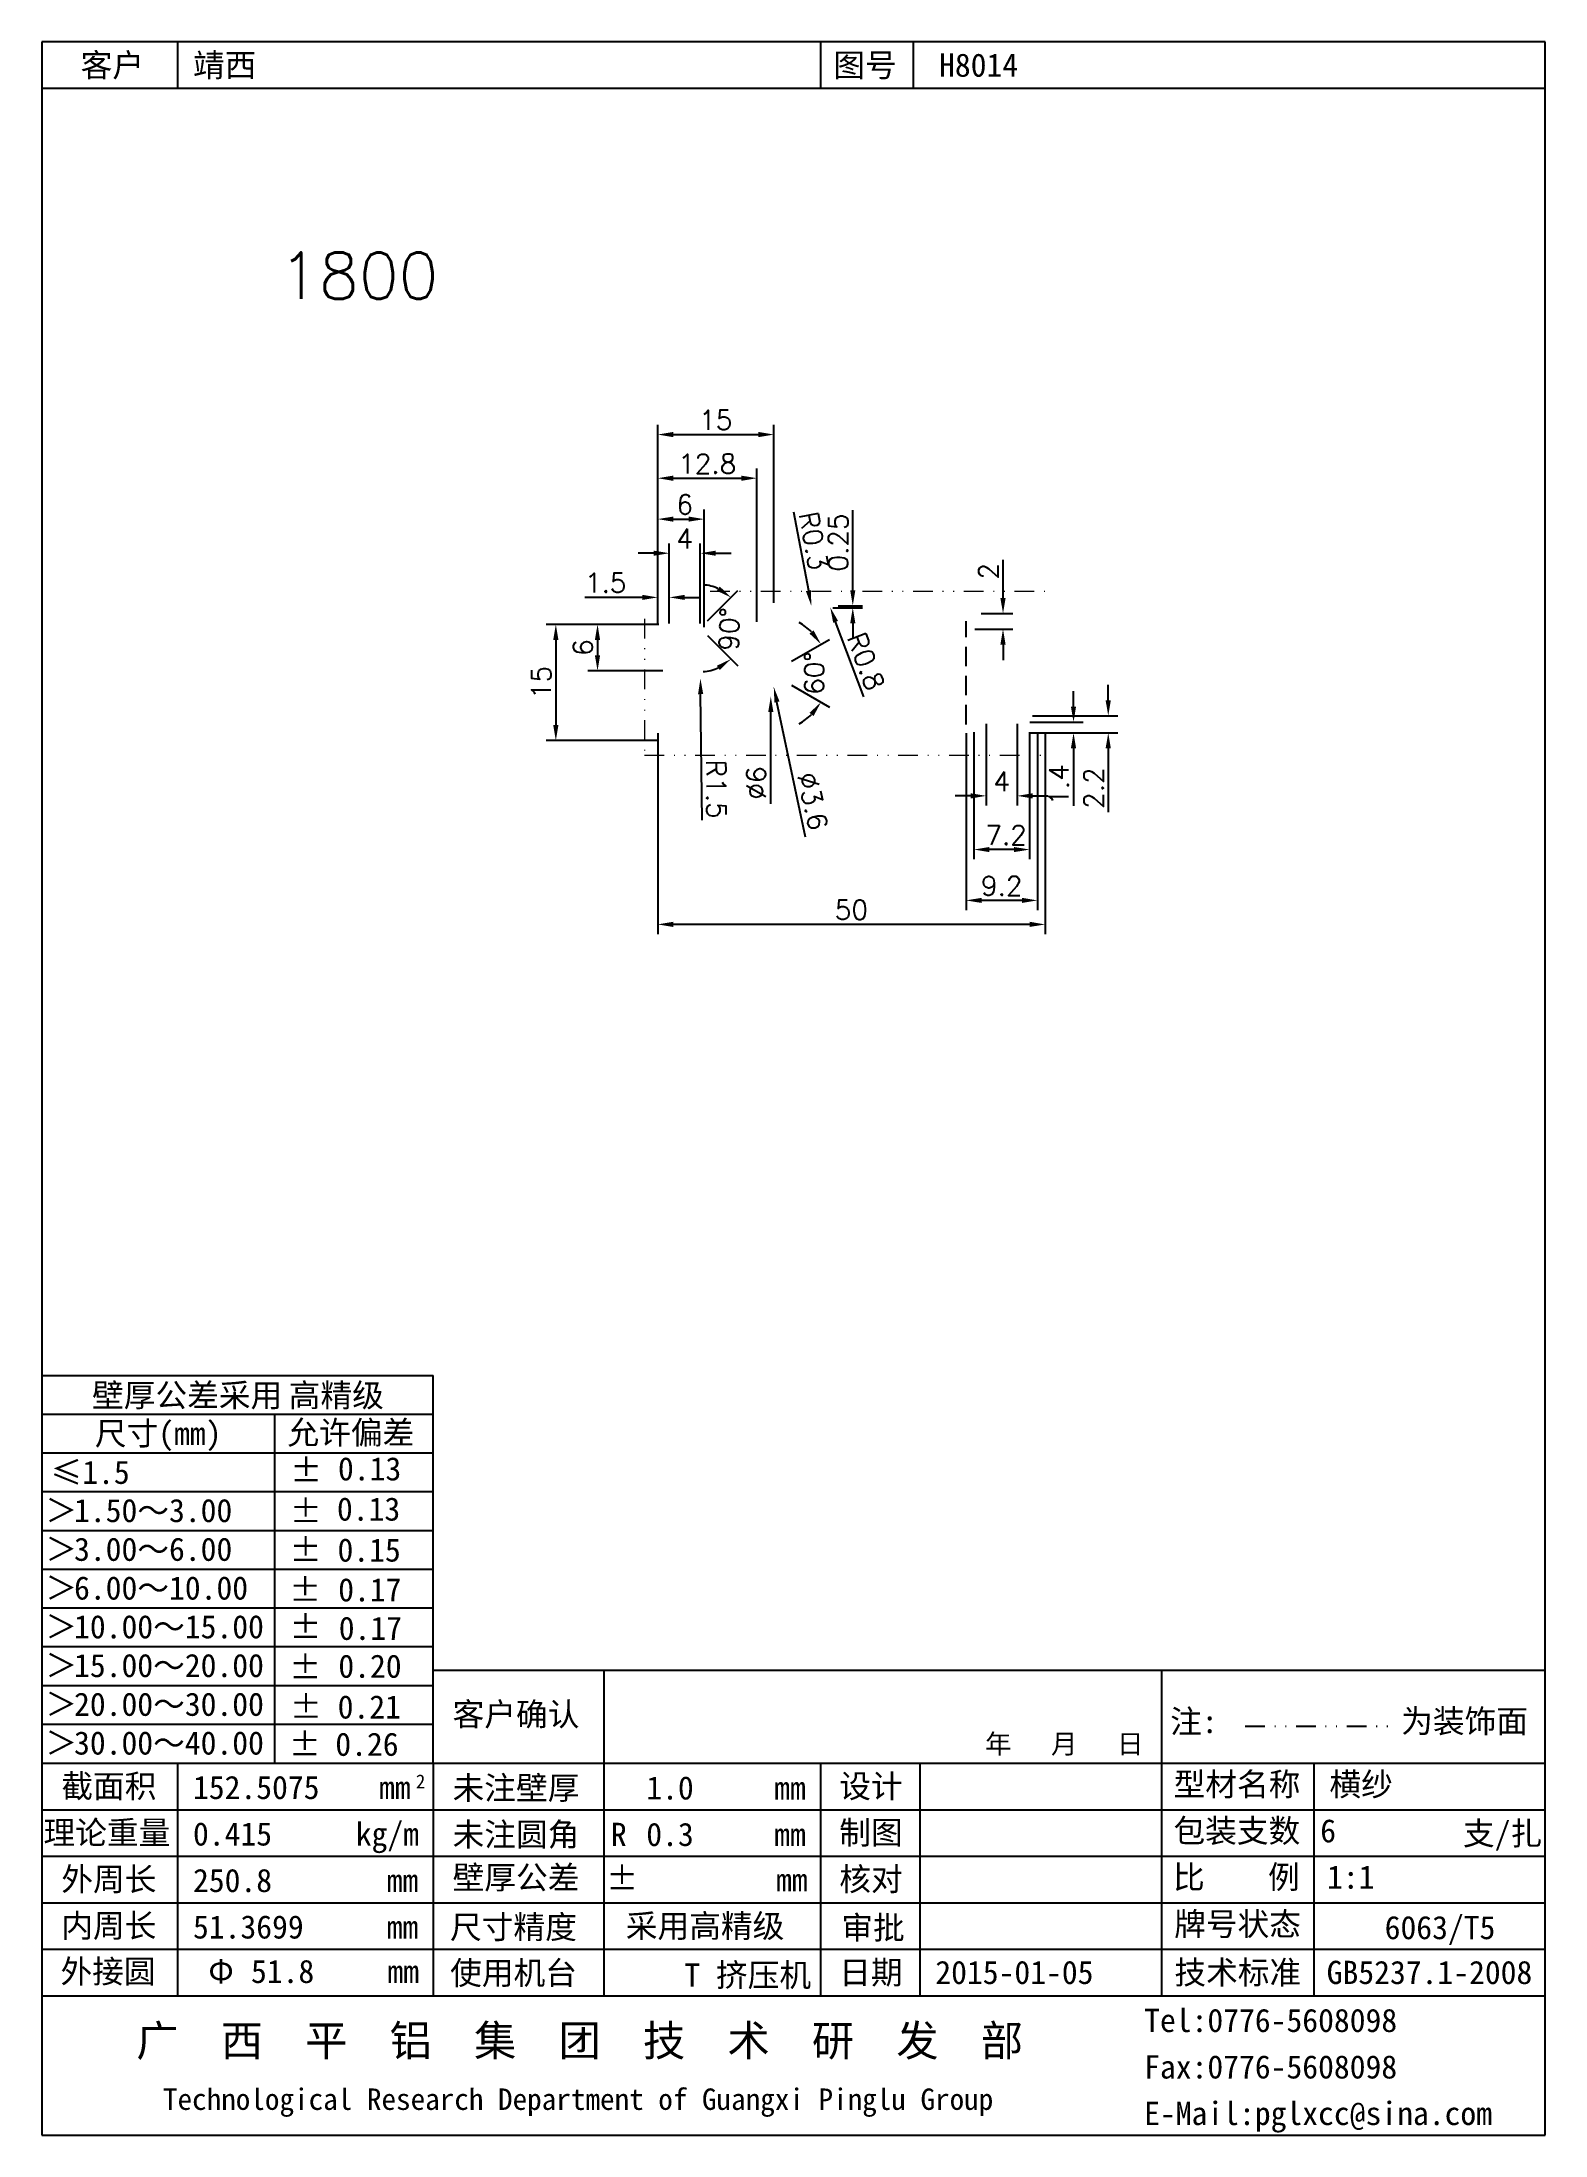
# Model space of a CAD drawing. Header units: millimetres. Extents: x -691 to 1378, y -267 to 296.
# Drawn here: x 796.2 to 990.2, y -266.6 to 3.5 of the extents above; entities that cross this region are included whole.
import ezdxf

# ---------------------------------------------------------------- set-up
doc = ezdxf.new("R2010")
doc.units = ezdxf.units.MM
doc.header["$MEASUREMENT"] = 0
doc.linetypes.add('DASHED', pattern=[0.75, 0.5, -0.25])
doc.linetypes.add('DIVIDEX2', pattern=[63.5, 25.4, -12.7, 0, -12.7, 0, -12.7])
doc.layers.add('DIM', color=1, linetype='Continuous')
doc.layers.add('图层1', color=4, linetype='DIVIDEX2', lineweight=15)
doc.styles.add('LT2.5', font='SimSun.ttf', dxfattribs={"height": 2.5})
doc.styles.add('LT3', font='SimSun.ttf', dxfattribs={"height": 3})
doc.styles.add('LT4', font='SimSun.ttf', dxfattribs={"height": 4})
doc.styles.get("Standard").update_dxf_attribs({"font": 'txt', "bigfont": 'gbcbig.shx'})
doc.dimstyles.new('ISO-25', dxfattribs={"dimtxt": 2.5, "dimasz": 2, "dimexe": 1.25, "dimexo": 0.625, "dimtad": 1, "dimdsep": 46, "dimtxsty": 'Standard', "dimcen": 0, "dimadec": 0, "dimazin": 0, "dimtfac": 1, "dimtofl": 0, "dimtmove": 0, "dimatfit": 3, "dimfxl": 1, "dimarcsym": 0})

msp = doc.modelspace()

# ---------------------------------------------------------------- texts
at = {"layer": 'DIM', "insert": (826.785, -23.661), "char_height": 6, "width": 959.26044, "attachment_point": 1}
msp.add_mtext('1800', dxfattribs=at)

# ---------------------------------------------------------------- blocks, each defined once
blk = doc.blocks.new('1')
for p, q in [((195.97, 278.63), (1.97, 278.63)), ((1.97, 278.63), (1.97, 8.51)), ((19.47, 278.63), (19.47, 272.63)), ((102.47, 278.63), (102.47, 272.63)), ((114.43, 278.63), (114.43, 272.63)), ((195.97, 8.51), (195.97, 278.63)), ((195.97, 272.63), (1.97, 272.63)), ((52.47, 68.51), (195.97, 68.51)), ((74.47, 68.51), (74.47, 26.51)), ((146.47, 68.51), (146.47, 26.51)), ((1.97, 56.51), (195.97, 56.51)), ((19.47, 56.51), (19.47, 26.51)), ((52.47, 56.51), (52.47, 26.51)), ((102.47, 56.51), (102.47, 26.51)), ((115.27, 56.51), (115.27, 26.51)), ((166.13, 56.51), (166.13, 26.51)), ((1.97, 50.51), (195.97, 50.51)), ((1.97, 44.51), (195.97, 44.51)), ((1.97, 38.51), (195.97, 38.51)), ((1.97, 32.51), (195.97, 32.51)), ((1.97, 26.51), (195.97, 26.51)), ((1.97, 8.51), (195.97, 8.51))]:
    blk.add_line(p, q)
at = {"ltscale": 0.1}
for p, q in [((1.96, 106.55), (52.47, 106.55)), ((52.47, 56.55), (52.47, 106.55)), ((1.96, 101.55), (52.47, 101.55)), ((31.98, 101.55), (31.98, 56.55)), ((1.96, 96.55), (52.47, 96.55)), ((1.96, 91.55), (52.47, 91.55)), ((1.96, 86.55), (52.47, 86.55)), ((1.97, 86.55), (52.47, 86.55)), ((1.97, 81.55), (52.47, 81.55)), ((1.97, 76.55), (52.47, 76.55)), ((1.97, 71.55), (52.47, 71.55)), ((1.97, 66.55), (52.47, 66.55)), ((1.97, 61.55), (52.47, 61.55))]:
    blk.add_line(p, q, dxfattribs=at)
at = {"linetype": 'DIVIDEX2', "ltscale": 0.1}
blk.add_line((157.27, 61.3), (175.68, 61.3), dxfattribs=at)
for s, height, style, p in [('客户', 3, 'LT3', (6.97, 274.13)), ('图号', 3, 'LT3', (104.1, 274.13)), ('客户确认', 3, 'LT3', (54.97, 61.32)), ('年   月   日', 2.5, 'LT3', (123.69, 57.75)), ('截面积', 3, 'LT3', (4.47, 52.05)), ('mm', 3, 'LT3', (45.47, 51.88)), ('2', 1.8, 'LT3', (50.23, 53.25)), ('未注壁厚', 3, 'LT3', (54.97, 51.82)), ('mm', 3, 'LT3', (96.47, 51.82)), ('设计', 3, 'LT3', (104.87, 52.05)), ('型材名称', 3, 'LT3', (148.02, 52.29)), ('理论重量', 3, 'LT3', (2.17, 46.05)), ('kg/m', 3, 'LT3', (42.47, 45.88)), ('未注圆角', 3, 'LT3', (54.97, 45.82)), ('R', 3, 'LT3', (75.4, 45.82)), ('制图', 3, 'LT3', (104.87, 46.05)), ('包装支数', 3, 'LT3', (148, 46.29)), ('mm', 3, 'LT3', (96.47, 45.82)), ('外周长', 3, 'LT3', (4.47, 40.05)), ('壁厚公差', 3, 'LT3', (54.97, 40.26)), ('核对', 3, 'LT3', (104.87, 40.05)), ('比    例', 3, 'LT3', (147.95, 40.32)), ('mm', 3, 'LT3', (46.47, 39.88)), ('内周长', 3, 'LT3', (4.47, 34.05)), ('mm', 3, 'LT3', (46.47, 33.88)), ('牌号状态', 3, 'LT3', (148.09, 34.26)), ('外接圆 ', 3, 'LT3', (4.37, 28.14)), ('Φ', 3, 'LT3', (23.45, 28.14)), ('mm', 3, 'LT3', (46.56, 28.14)), ('使用机台', 3, 'LT3', (54.65, 27.95)), ('日期', 3, 'LT3', (104.87, 28.01)), ('技术标准', 3, 'LT3', (148.12, 28.01)), ('GB5237.1-2008', 3, 'LT3', (167.78, 28.01)), ('Tel:0776-5608098', 3, 'LT3', (144.22, 21.82)), ('广  西  平  铝  集  团  技  术  研  发  部', 4, 'LT4', (14.15, 18.71)), ('Fax:0776-5608098', 3, 'LT3', (144.22, 15.82)), ('Technological Research Department of Guangxi Pinglu Group', 2.7638, 'LT2.5', (17.59, 11.77)), ('E-Mail:pglxcc@sina.com', 3, 'LT3', (144.22, 9.82))]:
    blk.add_text(s, height=height, dxfattribs=dict(style=style)).set_placement(p)
at = {"ltscale": 0.1, "style": 'LT3'}
for s, p in [('壁厚公差采用', (8.44, 102.49)), ('高精级', (33.83, 102.49)), ('尺寸(mm)', (8.8, 97.57)), ('允许偏差', (33.65, 97.67)), ('≤1.5', (3.1, 92.55)), ('±', (34.03, 92.82)), ('0.13', (40.18, 93)), ('1.50～3.00', (6.12, 87.62)), ('±', (33.98, 87.55)), ('0.13', (40.05, 87.81)), ('3.00～6.00', (6.12, 82.62)), ('±', (33.96, 82.53)), ('0.15', (40.12, 82.52)), ('6.00～10.00', (6.12, 77.62)), ('±', (33.91, 77.4)), ('0.17', (40.21, 77.39)), ('±', (33.94, 72.61)), ('10.00～15.00', (6.12, 72.62)), ('0.17', (40.28, 72.42)), ('15.00～20.00', (6.12, 67.62)), ('±', (33.92, 67.39)), ('0.20', (40.23, 67.53)), ('20.00～30.00', (6.12, 62.62)), ('±', (34, 62.3)), ('0.21', (40.14, 62.27)), ('注:', (147.57, 60.4)), ('为装饰面', (177.39, 60.44)), ('30.00～40.00', (6.12, 57.62)), ('±', (33.86, 57.47)), ('0.26', (39.84, 57.46)), ('支/扎', (185.36, 45.95)), ('±', (74.8, 40.17)), ('mm', (96.71, 39.96)), ('尺寸精度', (54.64, 33.87)), ('采用高精级', (77.32, 34.01)), ('审批', (105.14, 33.78)), ('6063/T5', (175.26, 33.8)), ('T 挤压机', (84.88, 27.67))]:
    blk.add_text(s, height=3, dxfattribs=at).set_placement(p)
for p in [(2.94, 91.22), (2.94, 86.22), (2.94, 81.22), (2.94, 76.22), (2.94, 71.22), (2.94, 66.22), (2.94, 61.22)]:
    blk.add_text('∧', height=3, rotation=270, dxfattribs=at).set_placement(p)
at = {"style": 'LT3', "flags": 12}
for tag, p in [('客户', (21.47, 274.13)), ('图号', (117.75, 274.13)), ('截面积', (21.47, 51.88)), ('未注壁厚', (79.97, 51.82)), ('设计', (117.27, 52.05)), ('型材名称', (168.13, 52.29)), ('理论重量', (21.47, 45.88)), ('未注圆角', (79.97, 45.82)), ('制图', (117.27, 46.05)), ('包装支数', (166.95, 46.29)), ('外周长', (21.47, 39.88)), ('壁厚公差', (79.97, 40.05)), ('核对', (117.27, 40.05)), ('比例', (167.83, 40.32)), ('内周长', (21.47, 33.88)), ('审批', (117.27, 33.86)), ('外接圆D', (28.95, 28.14)), ('使用机台', (74.87, 27.74)), ('日期', (117.27, 28.01))]:
    blk.add_attdef(tag, p, '', height=3, dxfattribs=at)
blk = doc.blocks.new('*D150')
at = {"layer": 'Defpoints', "color": 0, "transparency": 16777216}
for p in [(875.64, -85.05), (925.64, -85.05), (875.64, -110.37)]:
    blk.add_point(p, dxfattribs=at)
at = {"layer": 'DIM', "color": 0, "lineweight": -2, "transparency": 16777216}
for p, q in [((875.64, -85.68), (875.64, -111.62)), ((925.64, -85.68), (925.64, -111.62)), ((923.64, -110.37), (877.64, -110.37))]:
    blk.add_line(p, q, dxfattribs=at)
at = {"layer": 'DIM', "color": 0, "transparency": 16777216}
for points in [[(877.64, -110.03), (877.64, -110.7), (875.64, -110.37)], [(923.64, -110.03), (923.64, -110.7), (925.64, -110.37)]]:
    blk.add_solid(points, dxfattribs=at)
at = {"layer": 'DIM', "color": 0, "transparency": 16777216, "insert": (900.64, -108.49), "char_height": 2.5, "attachment_point": 5}
blk.add_mtext('50', dxfattribs=at)
blk = doc.blocks.new('*D151')
at = {"layer": 'Defpoints', "color": 0, "transparency": 16777216}
for p in [(876.39, -71.65), (862.5, -86.65), (876.39, -86.65)]:
    blk.add_point(p, dxfattribs=at)
at = {"layer": 'DIM', "color": 0, "lineweight": -2, "transparency": 16777216}
for p, q in [((875.77, -71.65), (861.25, -71.65)), ((862.5, -73.65), (862.5, -84.65)), ((875.77, -86.65), (861.25, -86.65))]:
    blk.add_line(p, q, dxfattribs=at)
at = {"layer": 'DIM', "color": 0, "transparency": 16777216}
for points in [[(862.16, -73.65), (862.83, -73.65), (862.5, -71.65)], [(862.16, -84.65), (862.83, -84.65), (862.5, -86.65)]]:
    blk.add_solid(points, dxfattribs=at)
at = {"layer": 'DIM', "color": 0, "transparency": 16777216, "insert": (860.62, -79.15), "char_height": 2.5, "attachment_point": 5, "rotation": 90}
blk.add_mtext('15', dxfattribs=at)
blk = doc.blocks.new('*D152')
at = {"layer": 'Defpoints', "color": 0, "transparency": 16777216}
for p in [(876.39, -71.65), (867.88, -77.65), (876.94, -77.65)]:
    blk.add_point(p, dxfattribs=at)
at = {"layer": 'DIM', "color": 0, "lineweight": -2, "transparency": 16777216}
for p, q in [((875.77, -71.65), (866.63, -71.65)), ((867.88, -73.65), (867.88, -75.65)), ((876.32, -77.65), (866.63, -77.65))]:
    blk.add_line(p, q, dxfattribs=at)
at = {"layer": 'DIM', "color": 0, "transparency": 16777216}
for points in [[(867.54, -73.65), (868.21, -73.65), (867.88, -71.65)], [(867.54, -75.65), (868.21, -75.65), (867.88, -77.65)]]:
    blk.add_solid(points, dxfattribs=at)
at = {"layer": 'DIM', "color": 0, "transparency": 16777216, "insert": (866, -74.65), "char_height": 2.5, "attachment_point": 5, "rotation": 90}
blk.add_mtext('6', dxfattribs=at)
blk = doc.blocks.new('*D153')
at = {"layer": 'Defpoints', "color": 0, "transparency": 16777216}
for p in [(881.64, -58.07), (875.64, -71.95), (881.64, -72.65)]:
    blk.add_point(p, dxfattribs=at)
at = {"layer": 'DIM', "color": 0, "lineweight": -2, "transparency": 16777216}
for p, q in [((875.64, -71.33), (875.64, -56.82)), ((877.64, -58.07), (879.64, -58.07)), ((881.64, -72.03), (881.64, -56.82))]:
    blk.add_line(p, q, dxfattribs=at)
at = {"layer": 'DIM', "color": 0, "transparency": 16777216}
for points in [[(877.64, -57.74), (877.64, -58.4), (875.64, -58.07)], [(879.64, -57.74), (879.64, -58.4), (881.64, -58.07)]]:
    blk.add_solid(points, dxfattribs=at)
at = {"layer": 'DIM', "color": 0, "transparency": 16777216, "insert": (879.14, -56.19), "char_height": 2.5, "attachment_point": 5}
blk.add_mtext('6', dxfattribs=at)
blk = doc.blocks.new('*D154')
at = {"layer": 'Defpoints', "color": 0, "transparency": 16777216}
for p in [(877.14, -62.47), (877.14, -72.15), (881.14, -72.15)]:
    blk.add_point(p, dxfattribs=at)
at = {"layer": 'DIM', "color": 0, "lineweight": -2, "transparency": 16777216}
for p, q in [((877.14, -71.53), (877.14, -61.22)), ((881.14, -71.53), (881.14, -61.22)), ((875.14, -62.47), (873.14, -62.47)), ((883.14, -62.47), (885.14, -62.47))]:
    blk.add_line(p, q, dxfattribs=at)
at = {"layer": 'DIM', "color": 0, "transparency": 16777216}
for points in [[(875.14, -62.14), (875.14, -62.8), (877.14, -62.47)], [(883.14, -62.14), (883.14, -62.8), (881.14, -62.47)]]:
    blk.add_solid(points, dxfattribs=at)
at = {"layer": 'DIM', "color": 0, "transparency": 16777216, "insert": (879.14, -60.59), "char_height": 2.5, "attachment_point": 5}
blk.add_mtext('4', dxfattribs=at)
blk = doc.blocks.new('*D155')
at = {"layer": 'Defpoints', "color": 0, "transparency": 16777216}
for p in [(881.14, -72.15), (881.14, -72.15), (881.64, -71.65), (881.64, -72.65), (886.57, -70.7)]:
    blk.add_point(p, dxfattribs=at)
at = {"layer": 'DIM', "color": 0, "lineweight": -2, "transparency": 16777216}
for p, q in [((882.08, -71.21), (886, -67.3)), ((882.08, -73.1), (886, -77.01))]:
    blk.add_line(p, q, dxfattribs=at)
for start, end in [(65.5185, 86.0369), (273.9631, 294.4815)]:
    blk.add_arc((881.14, -72.15), 5.61, start, end, dxfattribs=at)
at = {"layer": 'DIM', "color": 0, "transparency": 16777216}
for points in [[(883.66, -66.77), (883.28, -67.32), (885.11, -68.18)], [(883.28, -76.99), (883.66, -77.54), (885.11, -76.12)]]:
    blk.add_solid(points, dxfattribs=at)
at = {"layer": 'DIM', "color": 0, "transparency": 16777216, "insert": (884.88, -72.26), "char_height": 2.5, "attachment_point": 5, "rotation": 88.4442}
blk.add_mtext('90°', dxfattribs=at)
blk = doc.blocks.new('*D156')
at = {"layer": 'Defpoints', "color": 0, "transparency": 16777216}
for p in [(881.14, -77.15), (881.16, -78.65)]:
    blk.add_point(p, dxfattribs=at)
at = {"layer": 'DIM', "color": 0, "lineweight": -2, "transparency": 16777216}
blk.add_line((881.37, -96.9), (881.18, -80.65), dxfattribs=at)
at = {"layer": 'DIM', "color": 0, "transparency": 16777216}
blk.add_solid([(881.52, -80.65), (880.85, -80.66), (881.16, -78.65)], dxfattribs=at)
at = {"layer": 'DIM', "color": 0, "transparency": 16777216, "insert": (883.2, -92.92), "char_height": 2.5, "attachment_point": 5, "rotation": 270.6523}
blk.add_mtext('R1.5', dxfattribs=at)
blk = doc.blocks.new('*D157')
at = {"layer": 'Defpoints', "color": 0, "transparency": 16777216}
for p in [(888.44, -52.79), (875.64, -71.95), (888.44, -71.95)]:
    blk.add_point(p, dxfattribs=at)
at = {"layer": 'DIM', "color": 0, "lineweight": -2, "transparency": 16777216}
for p, q in [((875.64, -71.33), (875.64, -51.54)), ((877.64, -52.79), (886.44, -52.79)), ((888.44, -71.33), (888.44, -51.54))]:
    blk.add_line(p, q, dxfattribs=at)
at = {"layer": 'DIM', "color": 0, "transparency": 16777216}
for points in [[(877.64, -52.46), (877.64, -53.13), (875.64, -52.79)], [(886.44, -52.46), (886.44, -53.13), (888.44, -52.79)]]:
    blk.add_solid(points, dxfattribs=at)
at = {"layer": 'DIM', "color": 0, "transparency": 16777216, "insert": (882.04, -50.92), "char_height": 2.5, "attachment_point": 5}
blk.add_mtext('12.8', dxfattribs=at)
blk = doc.blocks.new('*D158')
at = {"layer": 'Defpoints', "color": 0, "transparency": 16777216}
for p in [(916.44, -84.95), (923.64, -84.95), (916.44, -100.71)]:
    blk.add_point(p, dxfattribs=at)
at = {"layer": 'DIM', "color": 0, "lineweight": -2, "transparency": 16777216}
for p, q in [((916.44, -85.58), (916.44, -101.96)), ((923.64, -85.58), (923.64, -101.96)), ((921.64, -100.71), (918.44, -100.71))]:
    blk.add_line(p, q, dxfattribs=at)
at = {"layer": 'DIM', "color": 0, "transparency": 16777216}
for points in [[(918.44, -100.38), (918.44, -101.04), (916.44, -100.71)], [(921.64, -100.38), (921.64, -101.04), (923.64, -100.71)]]:
    blk.add_solid(points, dxfattribs=at)
at = {"layer": 'DIM', "color": 0, "transparency": 16777216, "insert": (920.6, -98.84), "char_height": 2.5, "attachment_point": 5}
blk.add_mtext('7.2', dxfattribs=at)
blk = doc.blocks.new('*D159')
at = {"layer": 'Defpoints', "color": 0, "transparency": 16777216}
for p in [(918.04, -83.85), (922.04, -83.85), (918.04, -93.78)]:
    blk.add_point(p, dxfattribs=at)
at = {"layer": 'DIM', "color": 0, "lineweight": -2, "transparency": 16777216}
for p, q in [((918.04, -84.48), (918.04, -95.03)), ((922.04, -84.48), (922.04, -95.03)), ((916.04, -93.78), (914.04, -93.78)), ((924.04, -93.78), (926.04, -93.78))]:
    blk.add_line(p, q, dxfattribs=at)
at = {"layer": 'DIM', "color": 0, "transparency": 16777216}
for points in [[(916.04, -93.45), (916.04, -94.12), (918.04, -93.78)], [(924.04, -93.45), (924.04, -94.12), (922.04, -93.78)]]:
    blk.add_solid(points, dxfattribs=at)
at = {"layer": 'DIM', "color": 0, "transparency": 16777216, "insert": (920.04, -91.91), "char_height": 2.5, "attachment_point": 5}
blk.add_mtext('4', dxfattribs=at)
blk = doc.blocks.new('*D160')
at = {"layer": 'Defpoints', "color": 0, "transparency": 16777216}
for p in [(923.04, -84.25), (923.04, -85.65), (929.31, -85.65)]:
    blk.add_point(p, dxfattribs=at)
at = {"layer": 'DIM', "color": 0, "lineweight": -2, "transparency": 16777216}
for p, q in [((929.31, -82.25), (929.31, -80.25)), ((923.67, -84.25), (930.56, -84.25)), ((923.67, -85.65), (930.56, -85.65)), ((929.31, -87.65), (929.31, -95.07))]:
    blk.add_line(p, q, dxfattribs=at)
at = {"layer": 'DIM', "color": 0, "transparency": 16777216}
for points in [[(928.97, -82.25), (929.64, -82.25), (929.31, -84.25)], [(928.97, -87.65), (929.64, -87.65), (929.31, -85.65)]]:
    blk.add_solid(points, dxfattribs=at)
at = {"layer": 'DIM', "color": 0, "transparency": 16777216, "insert": (927.43, -92.36), "char_height": 2.5, "attachment_point": 5, "rotation": 90}
blk.add_mtext('1.4', dxfattribs=at)
blk = doc.blocks.new('*D161')
at = {"layer": 'Defpoints', "color": 0, "transparency": 16777216}
for p in [(923.39, -83.45), (923.39, -85.65), (933.79, -85.65)]:
    blk.add_point(p, dxfattribs=at)
at = {"layer": 'DIM', "color": 0, "lineweight": -2, "transparency": 16777216}
for p, q in [((933.79, -81.45), (933.79, -79.45)), ((924.02, -83.45), (935.04, -83.45)), ((924.02, -85.65), (935.04, -85.65)), ((933.79, -87.65), (933.79, -95.9))]:
    blk.add_line(p, q, dxfattribs=at)
at = {"layer": 'DIM', "color": 0, "transparency": 16777216}
for points in [[(933.45, -81.45), (934.12, -81.45), (933.79, -83.45)], [(933.45, -87.65), (934.12, -87.65), (933.79, -85.65)]]:
    blk.add_solid(points, dxfattribs=at)
at = {"layer": 'DIM', "color": 0, "transparency": 16777216, "insert": (931.91, -92.78), "char_height": 2.5, "attachment_point": 5, "rotation": 90}
blk.add_mtext('2.2', dxfattribs=at)
blk = doc.blocks.new('*D162')
at = {"layer": 'Defpoints', "color": 0, "transparency": 16777216}
for p in [(915.94, -72.25), (916.74, -70.25), (920.21, -70.25)]:
    blk.add_point(p, dxfattribs=at)
at = {"layer": 'DIM', "color": 0, "lineweight": -2, "transparency": 16777216}
for p, q in [((920.21, -68.25), (920.21, -63.34)), ((916.57, -72.25), (921.46, -72.25)), ((917.37, -70.25), (921.46, -70.25)), ((920.21, -74.25), (920.21, -76.25))]:
    blk.add_line(p, q, dxfattribs=at)
at = {"layer": 'DIM', "color": 0, "transparency": 16777216}
for points in [[(919.87, -68.25), (920.54, -68.25), (920.21, -70.25)], [(919.87, -74.25), (920.54, -74.25), (920.21, -72.25)]]:
    blk.add_solid(points, dxfattribs=at)
at = {"layer": 'DIM', "color": 0, "transparency": 16777216, "insert": (918.33, -64.8), "char_height": 2.5, "attachment_point": 5, "rotation": 90}
blk.add_mtext('2', dxfattribs=at)
blk = doc.blocks.new('*D164')
at = {"layer": 'Defpoints', "color": 0, "transparency": 16777216}
for p in [(890.64, -47.16), (890.64, -69.5), (875.64, -71.95)]:
    blk.add_point(p, dxfattribs=at)
at = {"layer": 'DIM', "color": 0, "lineweight": -2, "transparency": 16777216}
for p, q in [((875.64, -71.33), (875.64, -45.91)), ((890.64, -68.88), (890.64, -45.91)), ((877.64, -47.16), (888.64, -47.16))]:
    blk.add_line(p, q, dxfattribs=at)
at = {"layer": 'DIM', "color": 0, "transparency": 16777216}
for points in [[(877.64, -46.82), (877.64, -47.49), (875.64, -47.16)], [(888.64, -46.82), (888.64, -47.49), (890.64, -47.16)]]:
    blk.add_solid(points, dxfattribs=at)
at = {"layer": 'DIM', "color": 0, "transparency": 16777216, "insert": (883.14, -45.28), "char_height": 2.5, "attachment_point": 5}
blk.add_mtext('15', dxfattribs=at)
blk = doc.blocks.new('*D165')
at = {"layer": 'Defpoints', "color": 0, "transparency": 16777216}
for p in [(897.62, -69.5), (898.32, -69.25), (900.82, -69.25)]:
    blk.add_point(p, dxfattribs=at)
at = {"layer": 'DIM', "color": 0, "lineweight": -2, "transparency": 16777216}
for p, q in [((900.82, -67.25), (900.82, -56.92)), ((898.25, -69.5), (902.07, -69.5)), ((898.95, -69.25), (902.07, -69.25)), ((900.82, -71.5), (900.82, -73.5))]:
    blk.add_line(p, q, dxfattribs=at)
at = {"layer": 'DIM', "color": 0, "transparency": 16777216}
for points in [[(900.49, -67.25), (901.15, -67.25), (900.82, -69.25)], [(900.49, -71.5), (901.15, -71.5), (900.82, -69.5)]]:
    blk.add_solid(points, dxfattribs=at)
at = {"layer": 'DIM', "color": 0, "transparency": 16777216, "insert": (898.95, -61.09), "char_height": 2.5, "attachment_point": 5, "rotation": 90}
blk.add_mtext('0.25', dxfattribs=at)
blk = doc.blocks.new('*D166')
at = {"layer": 'Defpoints', "color": 0, "transparency": 16777216}
for p in [(895.47, -69.26), (895.53, -69.55)]:
    blk.add_point(p, dxfattribs=at)
at = {"layer": 'DIM', "color": 0, "lineweight": -2, "transparency": 16777216}
blk.add_line((893.15, -57.15), (895.1, -67.3), dxfattribs=at)
at = {"layer": 'DIM', "color": 0, "transparency": 16777216}
blk.add_solid([(895.42, -67.23), (894.77, -67.36), (895.47, -69.26)], dxfattribs=at)
at = {"layer": 'DIM', "color": 0, "transparency": 16777216, "insert": (895.77, -60.89), "char_height": 2.5, "attachment_point": 5, "rotation": 280.8718}
blk.add_mtext('R0.3', dxfattribs=at)
blk = doc.blocks.new('*D167')
at = {"layer": 'Defpoints', "color": 0, "transparency": 16777216}
for p in [(889.87, -76.19), (890.62, -79.72)]:
    blk.add_point(p, dxfattribs=at)
at = {"layer": 'DIM', "color": 0, "lineweight": -2, "transparency": 16777216}
blk.add_line((894.73, -99.13), (891.03, -81.67), dxfattribs=at)
at = {"layer": 'DIM', "color": 0, "transparency": 16777216}
blk.add_solid([(891.36, -81.6), (890.71, -81.74), (890.62, -79.72)], dxfattribs=at)
at = {"layer": 'DIM', "color": 0, "transparency": 16777216, "insert": (895.66, -94.46), "char_height": 2.5, "attachment_point": 5, "rotation": 281.9797}
blk.add_mtext('∅3.6', dxfattribs=at)
blk = doc.blocks.new('*D168')
at = {"layer": 'Defpoints', "color": 0, "transparency": 16777216}
for p in [(890.24, -74.95), (890.24, -80.95)]:
    blk.add_point(p, dxfattribs=at)
at = {"layer": 'DIM', "color": 0, "lineweight": -2, "transparency": 16777216}
blk.add_line((890.24, -94.83), (890.24, -82.95), dxfattribs=at)
at = {"layer": 'DIM', "color": 0, "transparency": 16777216}
blk.add_solid([(889.91, -82.95), (890.57, -82.95), (890.24, -80.95)], dxfattribs=at)
at = {"layer": 'DIM', "color": 0, "transparency": 16777216, "insert": (888.36, -92.12), "char_height": 2.5, "attachment_point": 5, "rotation": 89.981}
blk.add_mtext('∅6', dxfattribs=at)
blk = doc.blocks.new('*D169')
at = {"layer": 'Defpoints', "color": 0, "transparency": 16777216}
for p in [(897.62, -68.7), (897.91, -69.45)]:
    blk.add_point(p, dxfattribs=at)
at = {"layer": 'DIM', "color": 0, "lineweight": -2, "transparency": 16777216}
blk.add_line((902.23, -81), (898.61, -71.33), dxfattribs=at)
at = {"layer": 'DIM', "color": 0, "transparency": 16777216}
blk.add_solid([(898.92, -71.21), (898.29, -71.44), (897.91, -69.45)], dxfattribs=at)
at = {"layer": 'DIM', "color": 0, "transparency": 16777216, "insert": (902.52, -76.44), "char_height": 2.5, "attachment_point": 5, "rotation": 290.5283}
blk.add_mtext('R0.8', dxfattribs=at)
blk = doc.blocks.new('*D170')
at = {"layer": 'Defpoints', "color": 0, "transparency": 16777216}
for p in [(892.19, -76.83), (892.36, -76.73), (892.19, -79.08), (892.36, -79.18), (897.61, -79.25)]:
    blk.add_point(p, dxfattribs=at)
at = {"layer": 'DIM', "color": 0, "lineweight": -2, "transparency": 16777216}
for p, q in [((892.91, -76.42), (897.8, -73.59)), ((892.91, -79.49), (897.8, -82.32))]:
    blk.add_line(p, q, dxfattribs=at)
for start, end in [(45.3683, 60.7365), (299.2635, 314.6317)]:
    blk.add_arc((890.24, -77.95), 7.48, start, end, dxfattribs=at)
at = {"layer": 'DIM', "color": 0, "transparency": 16777216}
for points in [[(895.76, -72.43), (895.23, -72.84), (896.72, -74.21)], [(895.23, -83.07), (895.76, -83.48), (896.72, -81.69)]]:
    blk.add_solid(points, dxfattribs=at)
at = {"layer": 'DIM', "color": 0, "transparency": 16777216, "insert": (895.85, -77.95), "char_height": 2.5, "attachment_point": 5, "rotation": 90}
blk.add_mtext('60°', dxfattribs=at)
blk = doc.blocks.new('*D171')
at = {"layer": 'Defpoints', "color": 0, "transparency": 16777216}
for p in [(915.44, -85.05), (924.64, -85.05), (915.44, -107.27)]:
    blk.add_point(p, dxfattribs=at)
at = {"layer": 'DIM', "color": 0, "lineweight": -2, "transparency": 16777216}
for p, q in [((915.44, -85.68), (915.44, -108.52)), ((924.64, -85.68), (924.64, -108.52)), ((922.64, -107.27), (917.44, -107.27))]:
    blk.add_line(p, q, dxfattribs=at)
at = {"layer": 'DIM', "color": 0, "transparency": 16777216}
for points in [[(917.44, -106.94), (917.44, -107.6), (915.44, -107.27)], [(922.64, -106.94), (922.64, -107.6), (924.64, -107.27)]]:
    blk.add_solid(points, dxfattribs=at)
at = {"layer": 'DIM', "color": 0, "transparency": 16777216, "insert": (920.04, -105.4), "char_height": 2.5, "attachment_point": 5}
blk.add_mtext('9.2', dxfattribs=at)
blk = doc.blocks.new('*D178')
at = {"layer": 'Defpoints', "color": 0, "transparency": 16777216}
for p in [(875.64, -68.17), (875.64, -72.15), (877.14, -72.15)]:
    blk.add_point(p, dxfattribs=at)
at = {"layer": 'DIM', "color": 0, "lineweight": -2, "transparency": 16777216}
for p, q in [((875.64, -71.53), (875.64, -66.92)), ((877.14, -71.53), (877.14, -66.92)), ((873.64, -68.17), (866.23, -68.17)), ((879.14, -68.17), (881.14, -68.17))]:
    blk.add_line(p, q, dxfattribs=at)
at = {"layer": 'DIM', "color": 0, "transparency": 16777216}
for points in [[(873.64, -67.84), (873.64, -68.5), (875.64, -68.17)], [(879.14, -67.84), (879.14, -68.5), (877.14, -68.17)]]:
    blk.add_solid(points, dxfattribs=at)
at = {"layer": 'DIM', "color": 0, "transparency": 16777216, "insert": (868.93, -66.29), "char_height": 2.5, "attachment_point": 5}
blk.add_mtext('1.5', dxfattribs=at)

# ---------------------------------------------------------------- dimensions: what is measured, and where the dimension line sits
at = {"layer": 'DIM'}
for base, p1, p2, picture, middle in [((890.643, -47.158), (875.643, -71.954), (890.643, -69.504), '*D164', (883.143, -45.283)), ((888.443, -52.793), (875.643, -71.954), (888.443, -71.954), '*D157', (882.043, -50.918)), ((875.643, -68.169), (877.143, -72.154), (875.643, -72.154), '*D178', (868.934, -66.294)), ((875.643, -110.366), (925.643, -85.054), (875.643, -85.054), '*D150', (900.643, -108.491)), ((918.043, -93.784), (922.043, -83.854), (918.043, -83.854), '*D159', (920.043, -91.909)), ((915.443, -107.27), (924.643, -85.054), (915.443, -85.054), '*D171', (920.043, -105.395))]:
    dim = msp.add_linear_dim(base=base, p1=p1, p2=p2, dimstyle='ISO-25', override={"dimfxl": 1.25}, dxfattribs=at)
    dim.commit()
    dim.dimension.update_dxf_attribs({"geometry": picture, "text_midpoint": middle})
for base, p1, p2, picture, middle in [((881.643, -58.068), (875.643, -71.954), (881.643, -72.654), '*D153', (879.143, -58.068)), ((877.143, -62.468), (881.143, -72.154), (877.143, -72.154), '*D154', (879.143, -62.468)), ((916.443, -100.71), (923.643, -84.954), (916.443, -84.954), '*D158', (920.601, -100.71))]:
    dim = msp.add_linear_dim(base=base, p1=p1, p2=p2, dimstyle='ISO-25', override={"dimfxl": 1.25}, dxfattribs=at)
    dim.commit()
    dim.dimension.update_dxf_attribs({"geometry": picture, "text_midpoint": middle, "dimtype": 160})
for center, mpoint, picture, middle in [((895.53, -69.554), (895.473, -69.26), '*D166', (895.775, -60.886)), ((897.625, -68.704), (897.905, -69.453), '*D169', (902.525, -76.444))]:
    dim = msp.add_radius_dim(center=center, mpoint=mpoint, dimstyle='ISO-25', override={"dimfxl": 1.25}, dxfattribs=at)
    dim.commit()
    dim.dimension.update_dxf_attribs({"geometry": picture, "text_midpoint": middle})
for base, p1, p2, picture, middle in [((900.821, -69.254), (897.625, -69.504), (898.323, -69.254), '*D165', (898.946, -61.088)), ((920.208, -70.254), (915.943, -72.254), (916.743, -70.254), '*D162', (918.333, -64.796)), ((862.496, -86.654), (876.393, -71.654), (876.393, -86.654), '*D151', (860.621, -79.154)), ((867.876, -77.654), (876.393, -71.654), (876.943, -77.654), '*D152', (866.001, -74.654)), ((929.306, -85.654), (923.043, -84.254), (923.043, -85.654), '*D160', (927.431, -92.363)), ((933.785, -85.654), (923.393, -83.454), (923.393, -85.654), '*D161', (931.91, -92.779))]:
    dim = msp.add_linear_dim(base=base, p1=p1, p2=p2, angle=90, dimstyle='ISO-25', override={"dimfxl": 1.25}, dxfattribs=at)
    dim.commit()
    dim.dimension.update_dxf_attribs({"geometry": picture, "text_midpoint": middle})
dim = msp.add_angular_dim_2l(base=(886.566, -70.701), line1=((881.143, -72.154), (881.643, -72.654)), line2=((881.143, -72.154), (881.643, -71.654)), dimstyle='ISO-25', override={"dimfxl": 1.25}, dxfattribs=at)
dim.commit()
dim.dimension.update_dxf_attribs({"geometry": '*D155', "text_midpoint": (886.755, -72.307), "dimtype": 162})
dim = msp.add_angular_dim_2l(base=(897.608, -79.253), line1=((892.187, -79.077), (892.364, -79.179)), line2=((892.187, -76.832), (892.364, -76.73)), dimstyle='ISO-25', override={"dimfxl": 1.25}, dxfattribs=at)
dim.commit()
dim.dimension.update_dxf_attribs({"geometry": '*D170', "text_midpoint": (895.846, -77.954)})
for p1, p2, picture, middle in [((890.244, -74.954), (890.242, -80.954), '*D168', (890.238, -92.126)), ((889.869, -76.193), (890.616, -79.715), '*D167', (893.827, -94.847))]:
    dim = msp.add_diameter_dim_2p(p1=p1, p2=p2, dimstyle='ISO-25', override={"dimfxl": 1.25}, dxfattribs=at)
    dim.commit()
    dim.dimension.update_dxf_attribs({"geometry": picture, "text_midpoint": middle, "dimtype": 163})
dim = msp.add_radius_dim(center=(881.143, -77.154), mpoint=(881.16, -78.654), dimstyle='ISO-25', override={"dimfxl": 1.25}, dxfattribs=at)
dim.commit()
dim.dimension.update_dxf_attribs({"geometry": '*D156', "text_midpoint": (881.322, -92.943), "dimtype": 164})

# ---------------------------------------------------------------- linework, layer by layer
at = {"layer": 'DIM', "linetype": 'DASHED', "ltscale": 5}
msp.add_line((915.443, -84.554), (915.443, -71.254), dxfattribs=at)
at = {"layer": '图层1', "ltscale": 0.1}
for p, q in [((882.408, -67.387), (926.314, -67.387)), ((873.943, -70.931), (873.943, -88.521)), ((873.943, -88.521), (926.314, -88.521))]:
    msp.add_line(p, q, dxfattribs=at)

# ---------------------------------------------------------------- block references
ref = msp.add_blockref('1', (794.203, -275.117))
ref.add_attrib('客户', '靖西', (815.673, -0.983), dxfattribs={"height": 3, "style": 'LT3'})
ref.add_attrib('图号', 'H8014', (911.957, -0.983), dxfattribs={"height": 3, "style": 'LT3'})
ref.add_attrib('截面积', '152.5075', (815.673, -223.236), dxfattribs={"height": 3, "style": 'LT3'})
ref.add_attrib('理论重量', '0.415', (815.673, -229.236), dxfattribs={"height": 3, "style": 'LT3'})
ref.add_attrib('外周长', '250.8', (815.673, -235.236), dxfattribs={"height": 3, "style": 'LT3'})
ref.add_attrib('内周长', '51.3699', (815.673, -241.236), dxfattribs={"height": 3, "style": 'LT3'})
ref.add_attrib('未注壁厚', '1.0', (874.173, -223.293), dxfattribs={"height": 3, "style": 'LT3'})
ref.add_attrib('未注圆角', '0.3', (874.173, -229.293), dxfattribs={"height": 3, "style": 'LT3'})
ref.add_attrib('外接圆D', '51.8', (823.157, -246.973), dxfattribs={"height": 3, "style": 'LT3'})
ref.add_attrib('日期', '2015-01-05', (911.473, -247.104), dxfattribs={"height": 3, "style": 'LT3'})
ref.add_attrib('比例', '1:1', (962.03, -234.797), dxfattribs={"height": 3, "style": 'LT3'})
ref.add_attrib('型材名称', '横纱', (962.333, -222.826), dxfattribs={"height": 3, "style": 'LT3'})
ref.add_attrib('包装支数', '6', (961.148, -228.826), dxfattribs={"height": 3, "style": 'LT3'})

msp.set_redraw_order([(e.dxf.handle, doc.entitydb.next_handle()) for e in msp.query("TEXT MTEXT ATTDEF DIMENSION ARC_DIMENSION")])  # texts and dimensions are drawn at this point

doc.saveas('drawing.dxf')
